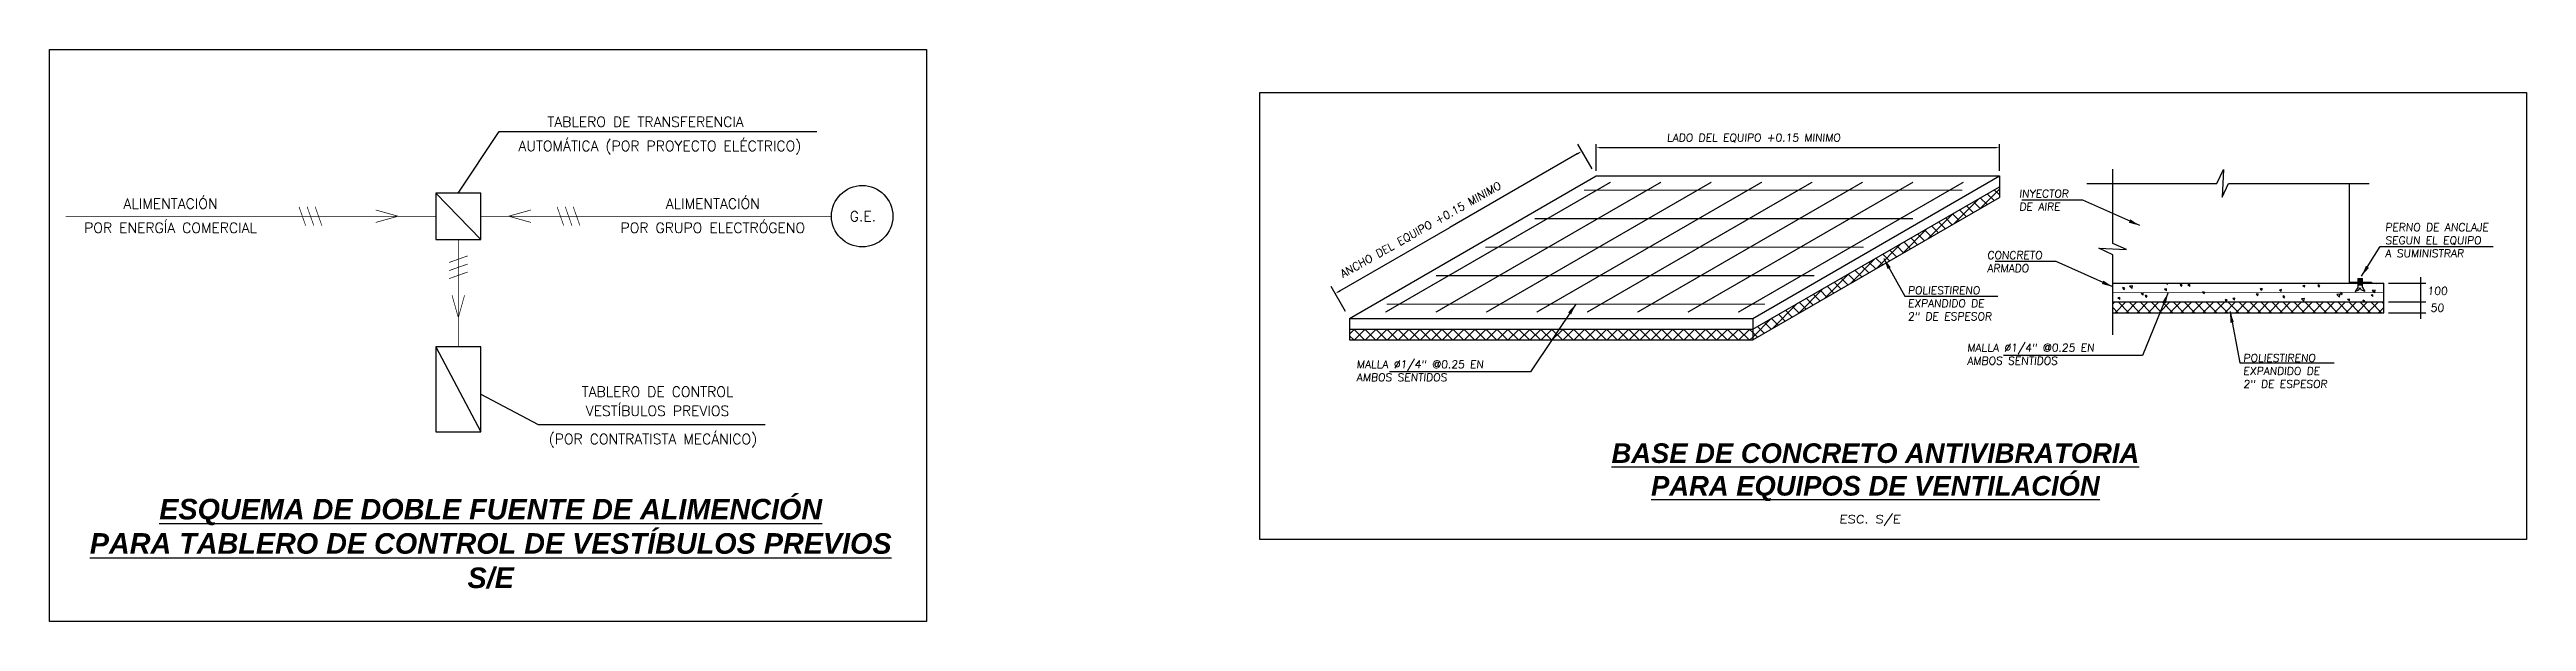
# Model space of a CAD drawing. Header units: millimetres. Extents: x 226473.3 to 226526.2, y 8187907.9 to 8187996.4.
# Drawn here: x 226474.08 to 226514.14, y 8187957.63 to 8187966.88 of the extents above; entities that cross this region are included whole.
import ezdxf
from ezdxf.enums import TextEntityAlignment as Align

# ---------------------------------------------------------------- set-up
doc = ezdxf.new("R2010")
doc.units = ezdxf.units.MM
for name, pattern in [('CONTINUA', [0]), ('DASHDOTX2', [2, 1, -0.5, 0, -0.5]), ('HIDDEN', [0.375, 0.25, -0.125]), ('HIDDEN2', [0.1875, 0.125, -0.0625])]:
    doc.linetypes.add(name, pattern=pattern)
for name, color, linetype in [('L-02_CASCO-SEGM', 252, 'HIDDEN'), ('L-03_EQUIP-ACCES', 160, 'Continuous'), ('L-04_EQ-MED-CONT', 191, 'Continuous'), ('L-05_EQ-MED-SEGM', 191, 'HIDDEN2'), ('L-06_EQ-FIN-CONT', 141, 'Continuous'), ('L-12_EJES', 245, 'DASHDOTX2'), ('L4 Linea mediana', 191, 'Continuous'), ('TX-01_PRIMA', 12, 'Continuous'), ('TX-03_PRINC', 150, 'Continuous')]:
    doc.layers.add(name, color=color, linetype=linetype)
doc.styles.add('75-NOTAS', font='romans.shx', dxfattribs={"height": 0.15})
doc.styles.add('M9_NUM-LAM', font='', dxfattribs={"height": 0.35})
doc.styles.add('P-R', font='romans.shx', dxfattribs={"width": 1.2, "oblique": 5, "height": 0.2})
doc.styles.get("Standard").update_dxf_attribs({"font": 'arial.ttf'})
doc.styles.get('M9_NUM-LAM').set_extended_font_data('Zurich UBlkEx BT')
doc.dimstyles.get("Standard").update_dxf_attribs({"dimtxt": 0.18, "dimasz": 0.18, "dimexe": 0.18, "dimexo": 0.0625, "dimgap": 0.09, "dimtad": 0, "dimtih": 1, "dimtoh": 1, "dimdec": 4, "dimzin": 0, "dimdsep": 46, "dimtxsty": 'Standard', "dimcen": 0.09, "dimadec": 0, "dimazin": 0, "dimtfac": 1, "dimtdec": 4, "dimtofl": 0, "dimtmove": 0, "dimatfit": 3, "dimfxl": 1, "dimtolj": 1, "dimtzin": 0, "dimarcsym": 0})

msp = doc.modelspace()

# ---------------------------------------------------------------- texts
at = {"layer": 'L-03_EQUIP-ACCES', "ltscale": 1.5, "style": 'P-R', "oblique": 5, "width": 1.2}
msp.add_text('ESC. S/E', height=0.13104, dxfattribs=at).set_placement((226503.0214, 8187959.2133, 1.1211))
at = {"layer": 'TX-01_PRIMA', "ltscale": 1.5, "char_height": 0.126813, "attachment_point": 1, "style": 'P-R'}
for s, insert in [('{\\Fromans.shx|c0;LADO DEL EQUIPO +0.15 MINIMO}', (226500.2304, 8187965.5126)), ('{\\Fromans.shx|c0;INYECTOR\\PDE AIRE}', (226505.9314, 8187964.6089)), ('{\\Fromans.shx|c0;PERNO DE ANCLAJE\\PSEGUN EL EQUIPO\\PA SUMINISTRAR}', (226511.8491, 8187964.0654)), ('{\\Fromans|c0;CONCRETO\\PARMADO}', (226505.4133, 8187963.6131)), ('{\\Fromans|c0;POLIESTIRENO\\PEXPANDIDO DE\\P2" DE ESPESOR}', (226504.1277, 8187963.0453)), ('{\\Fromans.shx|c0;100}', (226512.5307, 8187963.0353)), ('{\\Fromans.shx|c0;50}', (226512.5829, 8187962.7622)), ('{\\Fromans.shx|c0;MALLA %%C1/4" @0.25 EN\\PAMBOS SENTIDOS}', (226505.0901, 8187962.1164)), ('{\\Fromans.shx|c0;MALLA %%C1/4" @0.25 EN\\PAMBOS SENTIDOS}', (226495.2153, 8187961.8477)), ('{\\Fromans.shx|c0;POLIESTIRENO\\PEXPANDIDO DE\\P2" DE ESPESOR}', (226509.5546, 8187961.9512))]:
    msp.add_mtext(s, dxfattribs=dict(at, insert=insert))
at = {"layer": 'TX-01_PRIMA', "ltscale": 1.5, "insert": (226494.9297, 8187963.2882), "char_height": 0.126813, "attachment_point": 1, "rotation": 29.51123, "style": 'P-R'}
msp.add_mtext('{\\Fromans|c0;ANCHO DEL EQUIPO +0.15 MINIMO}', dxfattribs=at)
at = {"layer": 'TX-03_PRINC', "ltscale": 1.5, "insert": (226503.6053, 8187960.5063, -0.0001), "char_height": 0.31692, "attachment_point": 2, "style": 'M9_NUM-LAM'}
msp.add_mtext('{\\fArial|b1|i1|c0|p34;\\LBASE DE CONCRETO ANTIVIBRATORIA\\PPARA EQUIPOS DE VENTILACIÓN}', dxfattribs=at)

# ---------------------------------------------------------------- blocks, each defined once
blk = doc.blocks.new('A$Cefdf0de0')
at = {"layer": 'L-04_EQ-MED-CONT'}
for p, q in [((6.145, -2.438), (6.824, -3.135)), ((6.145, -4.753), (6.824, -6.03))]:
    blk.add_line(p, q, dxfattribs=at)
for points in [[(6.145, -3.135), (6.824, -3.135), (6.824, -2.438), (6.145, -2.438)], [(6.145, -6.03), (6.824, -6.03), (6.824, -4.753), (6.145, -4.753)]]:
    blk.add_lwpolyline(points, close=True, dxfattribs=at)
at = {"layer": 'L-04_EQ-MED-CONT', "ltscale": 1.5, "const_width": 0.0102}
for points in [[(4.188, -2.928), (4.088, -2.644)], [(4.311, -2.928), (4.21, -2.644)], [(4.432, -2.928), (4.331, -2.644)], [(8.071, -2.928), (7.971, -2.644)], [(8.194, -2.928), (8.094, -2.644)], [(8.315, -2.928), (8.214, -2.644)], [(6.344, -3.483), (6.628, -3.382)], [(6.344, -3.605), (6.628, -3.505)], [(6.344, -3.726), (6.628, -3.625)]]:
    blk.add_lwpolyline(points, dxfattribs=at)
at = {"layer": 'L-05_EQ-MED-SEGM', "ltscale": 1.5, "const_width": 0.0102}
for points in [[(6.145, -2.786), (0.577, -2.786)], [(6.824, -2.786), (12.1, -2.786)], [(6.485, -4.753), (6.485, -3.135)]]:
    blk.add_lwpolyline(points, dxfattribs=at)
at = {"layer": 'L-05_EQ-MED-SEGM', "linetype": 'ByBlock', "ltscale": 1.5, "const_width": 0.0102}
for points in [[(5.579, -2.786), (5.241, -2.692)], [(5.579, -2.786), (5.241, -2.88)], [(7.241, -2.786), (7.579, -2.692)], [(7.241, -2.786), (7.579, -2.88)]]:
    blk.add_lwpolyline(points, dxfattribs=at)
at = {"layer": 'L-06_EQ-FIN-CONT', "linetype": 'ByBlock'}
for points in [[(6.485, -2.438), (7.098, -1.509), (11.88, -1.509)], [(6.824, -5.462), (7.688, -5.919), (11.102, -5.919)]]:
    blk.add_lwpolyline(points, dxfattribs=at)
at = {"layer": 'L4 Linea mediana'}
blk.add_lwpolyline([(0.334, -0.278), (13.529, -0.278), (13.529, -8.884), (0.334, -8.884)], close=True, dxfattribs=at)
at = {"layer": 'L4 Linea mediana', "ltscale": 1.5, "const_width": 0.0102}
for points in [[(6.485, -4.312), (6.39, -3.974)], [(6.485, -4.312), (6.579, -3.974)]]:
    blk.add_lwpolyline(points, dxfattribs=at)
at = {"layer": 'L4 Linea mediana'}
blk.add_circle((12.562, -2.786), 0.462, dxfattribs=at)
at = {"layer": 'TX-01_PRIMA', "style": '75-NOTAS'}
for s, height, p in [('TABLERO DE TRANSFERENCIA', 0.15354, (9.302, -1.366)), ('AUTOMÁTICA (POR PROYECTO ELÉCTRICO)', 0.15354, (9.518, -1.729)), ('ALIMENTACIÓN', 0.15354, (2.155, -2.597)), ('ALIMENTACIÓN', 0.15354, (10.314, -2.597)), ('POR ENERGÍA COMERCIAL', 0.15354, (2.155, -2.96)), ('POR GRUPO ELECTRÓGENO', 0.15354, (10.314, -2.96)), ('G.E.', 0.1535, (12.572, -2.788)), ('TABLERO DE CONTROL', 0.15354, (9.482, -5.427)), ('VESTÍBULOS PREVIOS', 0.15354, (9.482, -5.715)), ('(POR CONTRATISTA MECÁNICO)', 0.15354, (9.413, -6.139))]:
    blk.add_text(s, height=height, dxfattribs=at).set_placement(p, align=Align.MIDDLE_CENTER)
at = {"layer": 'TX-03_PRINC', "ltscale": 1.5, "insert": (6.972, -7.039), "char_height": 0.30967, "attachment_point": 2, "style": 'M9_NUM-LAM'}
blk.add_mtext('{\\fArial|b1|i1|c0|p34;\\LESQUEMA DE DOBLE FUENTE DE ALIMENCIÓN\\PPARA TABLERO DE CONTROL DE VESTÍBULOS PREVIOS\\P\\lS/E}', dxfattribs=at)

# ---------------------------------------------------------------- linework, layer by layer
at = {"layer": 'L-02_CASCO-SEGM', "linetype": 'CONTINUA'}
for p, q in [((226507.5588, 8187962.8644), (226507.5273, 8187962.8586)), ((226507.5562, 8187962.8343), (226507.5273, 8187962.8586)), ((226507.5562, 8187962.8343), (226507.5588, 8187962.8644)), ((226507.6379, 8187963.0139), (226507.6076, 8187963.0241)), ((226507.6211, 8187962.9889), (226507.6076, 8187963.0241)), ((226507.6211, 8187962.9889), (226507.6379, 8187963.0139)), ((226507.7638, 8187963.0536), (226507.7161, 8187963.048)), ((226507.7569, 8187963.0089), (226507.7161, 8187963.048)), ((226507.7569, 8187963.0089), (226507.7638, 8187963.0535)), ((226507.9367, 8187962.9341), (226507.9052, 8187962.9283)), ((226507.934, 8187962.904), (226507.9052, 8187962.9283)), ((226507.934, 8187962.904), (226507.9367, 8187962.9341)), ((226508.0022, 8187962.8917), (226507.9718, 8187962.9019)), ((226507.9853, 8187962.8667), (226507.9718, 8187962.9019)), ((226507.9853, 8187962.8667), (226508.0022, 8187962.8917)), ((226508.3145, 8187963.0038), (226508.283, 8187962.998)), ((226508.3119, 8187962.9737), (226508.283, 8187962.998)), ((226508.3294, 8187963.0755), (226508.3092, 8187963.0949)), ((226508.3119, 8187962.9737), (226508.3145, 8187963.0038)), ((226508.3294, 8187963.0755), (226508.3324, 8187963.0949)), ((226508.5688, 8187963.0693), (226508.5384, 8187963.0795)), ((226508.5519, 8187963.0443), (226508.5384, 8187963.0795)), ((226508.5519, 8187963.0443), (226508.5688, 8187963.0693)), ((226508.6924, 8187963.0735), (226508.6609, 8187963.0677)), ((226508.6898, 8187963.0434), (226508.6609, 8187963.0677)), ((226508.6898, 8187963.0434), (226508.6924, 8187963.0735)), ((226508.933, 8187962.9471), (226508.9027, 8187962.9573)), ((226508.9162, 8187962.9221), (226508.9027, 8187962.9573)), ((226508.9162, 8187962.9221), (226508.933, 8187962.9471)), ((226509.2973, 8187962.8249), (226509.267, 8187962.8351)), ((226509.2805, 8187962.7999), (226509.267, 8187962.835)), ((226509.2805, 8187962.7999), (226509.2973, 8187962.8249)), ((226509.4166, 8187962.8526), (226509.3851, 8187962.8467)), ((226509.414, 8187962.8225), (226509.3851, 8187962.8467)), ((226509.414, 8187962.8225), (226509.4166, 8187962.8526)), ((226509.7945, 8187962.9223), (226509.763, 8187962.9165)), ((226509.7919, 8187962.8922), (226509.763, 8187962.9164)), ((226509.7919, 8187962.8922), (226509.7945, 8187962.9223)), ((226509.8639, 8187963.0025), (226509.8335, 8187963.0127)), ((226509.847, 8187962.9775), (226509.8335, 8187963.0127)), ((226509.847, 8187962.9775), (226509.8639, 8187963.0025)), ((226510.1724, 8187962.992), (226510.1409, 8187962.9862)), ((226510.1697, 8187962.9619), (226510.1409, 8187962.9862)), ((226510.1697, 8187962.9619), (226510.1724, 8187962.992)), ((226510.2282, 8187962.8803), (226510.1978, 8187962.8904)), ((226510.2113, 8187962.8553), (226510.1978, 8187962.8904)), ((226510.2113, 8187962.8553), (226510.2282, 8187962.8803)), ((226510.5432, 8187962.8504), (226510.4955, 8187962.8449)), ((226510.5363, 8187962.8057), (226510.4955, 8187962.8449)), ((226510.5502, 8187963.0617), (226510.5188, 8187963.0559)), ((226510.5476, 8187963.0316), (226510.5188, 8187963.0559)), ((226510.5363, 8187962.8057), (226510.5432, 8187962.8504)), ((226510.5476, 8187963.0316), (226510.5502, 8187963.0617)), ((226510.7947, 8187963.0579), (226510.7644, 8187963.0681)), ((226510.7779, 8187963.0329), (226510.7644, 8187963.0681)), ((226510.7779, 8187963.0329), (226510.7947, 8187963.0579)), ((226511.1157, 8187962.917), (226511.068, 8187962.9115)), ((226511.1088, 8187962.8723), (226511.068, 8187962.9115)), ((226511.1088, 8187962.8723), (226511.1157, 8187962.917)), ((226511.159, 8187962.9357), (226511.1286, 8187962.9458)), ((226511.1421, 8187962.9107), (226511.1286, 8187962.9458)), ((226511.1421, 8187962.9107), (226511.159, 8187962.9357)), ((226511.2745, 8187962.8407), (226511.243, 8187962.8349)), ((226511.2718, 8187962.8107), (226511.243, 8187962.8349)), ((226511.2718, 8187962.8107), (226511.2745, 8187962.8407)), ((226511.5233, 8187962.8134), (226511.4929, 8187962.8236)), ((226511.5045, 8187962.7934), (226511.4929, 8187962.8236)), ((226511.5098, 8187962.7934), (226511.5233, 8187962.8134)), ((226511.6523, 8187962.9104), (226511.6209, 8187962.9046)), ((226511.6497, 8187962.8804), (226511.6209, 8187962.9046)), ((226511.6882, 8187962.9836), (226511.6405, 8187962.9781)), ((226511.6813, 8187962.9389), (226511.6405, 8187962.9781)), ((226511.6497, 8187962.8804), (226511.6523, 8187962.9104)), ((226511.6813, 8187962.9389), (226511.6882, 8187962.9836)), ((226511.7087, 8187963.0883), (226511.7062, 8187963.0949)), ((226511.7087, 8187963.0883), (226511.7131, 8187963.0949))]:
    msp.add_line(p, q, dxfattribs=at)
at = {"layer": 'L-03_EQUIP-ACCES'}
for p, q in [((226495.0999, 8187962.5273), (226499.0898, 8187964.8308)), ((226499.0898, 8187964.8308), (226505.6116, 8187964.8308)), ((226501.6217, 8187962.5273), (226505.6116, 8187964.8308)), ((226505.6116, 8187964.8308), (226505.6116, 8187964.4828)), ((226501.6217, 8187962.1792), (226505.6116, 8187964.4828)), ((226511.2732, 8187963.0949), (226511.827, 8187963.0949)), ((226511.827, 8187962.7934), (226511.827, 8187963.0949)), ((226495.0999, 8187962.5273), (226501.6217, 8187962.5273)), ((226495.0999, 8187962.5273), (226495.0999, 8187962.1792)), ((226501.6217, 8187962.5273), (226501.6217, 8187962.1792)), ((226507.4452, 8187962.6194), (226511.827, 8187962.6194)), ((226511.827, 8187962.6194), (226511.827, 8187962.7934)), ((226495.0999, 8187962.1792), (226501.6217, 8187962.1792))]:
    msp.add_line(p, q, dxfattribs=at)
msp.add_lwpolyline([(226507.4452, 8187963.0949), (226511.2732, 8187963.0949), (226511.2732, 8187964.7055)], dxfattribs=at)
at = {"layer": 'L-04_EQ-MED-CONT'}
for p, q in [((226501.6217, 8187962.3532), (226505.6116, 8187964.6568)), ((226507.4452, 8187962.7934), (226511.827, 8187962.7934)), ((226495.0999, 8187962.3532), (226501.6217, 8187962.3532))]:
    msp.add_line(p, q, dxfattribs=at)
msp.add_lwpolyline([(226493.6498, 8187966.1782), (226514.135, 8187966.1782), (226514.135, 8187958.9534), (226493.6498, 8187958.9534)], close=True, dxfattribs=at)
at = {"layer": 'L-04_EQ-MED-CONT', "color": 191, "linetype": 'HIDDEN2', "ltscale": 0.09, "const_width": 0.0196}
for points in [[(226495.6816, 8187962.6277), (226499.3234, 8187964.7303)], [(226496.4968, 8187962.6277), (226500.1386, 8187964.7303)], [(226497.312, 8187962.6277), (226500.9538, 8187964.7303)], [(226498.1272, 8187962.6277), (226501.769, 8187964.7303)], [(226498.8917, 8187964.6004), (226505.0116, 8187964.6004)], [(226498.9424, 8187962.6277), (226502.5843, 8187964.7303)], [(226499.7577, 8187962.6277), (226503.3995, 8187964.7303)], [(226500.5729, 8187962.6277), (226504.2147, 8187964.7303)], [(226501.3881, 8187962.6277), (226505.0299, 8187964.7303)], [(226498.0938, 8187964.1397), (226504.2137, 8187964.1397)], [(226497.2958, 8187963.679), (226503.4157, 8187963.679)], [(226496.4978, 8187963.2183), (226502.6177, 8187963.2183)], [(226495.6999, 8187962.7576), (226501.8198, 8187962.7576)]]:
    msp.add_lwpolyline(points, dxfattribs=at)
at = {"layer": 'L-06_EQ-FIN-CONT'}
for p, q in [((226499.0244, 8187964.9441), (226498.7935, 8187965.344)), ((226499.0898, 8187964.9146), (226499.0898, 8187965.3431)), ((226499.1441, 8187965.2888), (226505.5573, 8187965.2888)), ((226505.6116, 8187964.9146), (226505.6116, 8187965.3431)), ((226498.7834, 8187965.1871), (226496.7223, 8187963.9971)), ((226504.8766, 8187964.0584), (226505.2883, 8187964.4701)), ((226505.2998, 8187964.3027), (226505.1895, 8187964.4131)), ((226505.2968, 8187964.301), (226505.6116, 8187964.6158)), ((226505.4124, 8187964.3678), (226505.3021, 8187964.4781)), ((226505.525, 8187964.4328), (226505.4147, 8187964.5431)), ((226505.6116, 8187964.5238), (226505.5273, 8187964.6081)), ((226504.4563, 8187963.8158), (226504.8681, 8187964.2275)), ((226504.6242, 8187963.9127), (226504.5139, 8187964.023)), ((226504.7368, 8187963.9777), (226504.6265, 8187964.088)), ((226504.8494, 8187964.0427), (226504.7391, 8187964.153)), ((226504.962, 8187964.1077), (226504.8517, 8187964.218)), ((226505.0746, 8187964.1727), (226504.9643, 8187964.283)), ((226505.1872, 8187964.2377), (226505.0769, 8187964.3481)), ((226494.9446, 8187962.9708), (226496.7223, 8187963.9971)), ((226503.6159, 8187963.3305), (226504.0276, 8187963.7423)), ((226503.9486, 8187963.5226), (226503.8383, 8187963.6329)), ((226504.0612, 8187963.5876), (226503.9509, 8187963.698)), ((226504.0361, 8187963.5731), (226504.4478, 8187963.9849)), ((226504.1738, 8187963.6526), (226504.0635, 8187963.763)), ((226504.2864, 8187963.7176), (226504.1761, 8187963.828)), ((226504.399, 8187963.7827), (226504.2887, 8187963.893)), ((226504.5116, 8187963.8477), (226504.4013, 8187963.958)), ((226502.7754, 8187962.8453), (226503.1871, 8187963.257)), ((226503.273, 8187963.1326), (226503.1626, 8187963.2429)), ((226503.1956, 8187963.0879), (226503.6074, 8187963.4996)), ((226503.3856, 8187963.1976), (226503.2752, 8187963.3079)), ((226503.4982, 8187963.2626), (226503.3878, 8187963.3729)), ((226503.6108, 8187963.3276), (226503.5004, 8187963.4379)), ((226503.7234, 8187963.3926), (226503.6131, 8187963.5029)), ((226503.836, 8187963.4576), (226503.7257, 8187963.5679)), ((226495.0345, 8187962.6405), (226494.8036, 8187963.0405)), ((226502.3552, 8187962.6027), (226502.7669, 8187963.0144)), ((226502.5974, 8187962.7425), (226502.487, 8187962.8528)), ((226502.71, 8187962.8075), (226502.5996, 8187962.9178)), ((226502.8226, 8187962.8725), (226502.7122, 8187962.9828)), ((226502.9352, 8187962.9375), (226502.8248, 8187963.0478)), ((226503.0478, 8187963.0025), (226502.9374, 8187963.1129)), ((226503.1604, 8187963.0675), (226503.05, 8187963.1779)), ((226511.2732, 8187963.1151), (226511.6286, 8187963.1151)), ((226511.4085, 8187963.0258), (226511.3664, 8187962.9617)), ((226511.3664, 8187962.9617), (226511.4266, 8187962.9898)), ((226511.4085, 8187963.1721), (226511.4085, 8187963.1151)), ((226511.4085, 8187963.1721), (226511.4807, 8187963.1721)), ((226511.4085, 8187963.1606), (226511.4807, 8187963.1606)), ((226511.4085, 8187963.1491), (226511.4807, 8187963.1491)), ((226511.4085, 8187963.1376), (226511.4807, 8187963.1376)), ((226511.4085, 8187963.1261), (226511.4807, 8187963.1261)), ((226511.4085, 8187963.0949), (226511.4085, 8187963.0258)), ((226511.4085, 8187963.0915), (226511.4807, 8187963.0915)), ((226511.4085, 8187963.08), (226511.4807, 8187963.08)), ((226511.4085, 8187963.0685), (226511.4807, 8187963.0685)), ((226511.4266, 8187962.9898), (226511.4446, 8187963.0218)), ((226511.4627, 8187962.9898), (226511.4446, 8187963.0218)), ((226511.5229, 8187962.9617), (226511.4627, 8187962.9898)), ((226511.4807, 8187963.1151), (226511.4807, 8187963.1721)), ((226511.4807, 8187963.0258), (226511.4807, 8187963.0949)), ((226511.4807, 8187963.0258), (226511.5229, 8187962.9617)), ((226511.6286, 8187963.1151), (226511.6286, 8187963.0949)), ((226511.9055, 8187963.0949), (226512.5071, 8187963.0949)), ((226512.4287, 8187962.6953), (226512.4287, 8187963.193)), ((226512.4287, 8187962.5213), (226512.4287, 8187962.8916)), ((226501.6217, 8187962.2244), (226501.9264, 8187962.5292)), ((226501.8092, 8187962.2874), (226501.6988, 8187962.3977)), ((226501.9218, 8187962.3524), (226501.8114, 8187962.4628)), ((226502.0344, 8187962.4174), (226501.924, 8187962.5278)), ((226501.9349, 8187962.36), (226502.3467, 8187962.7718)), ((226502.147, 8187962.4824), (226502.0366, 8187962.5928)), ((226502.2596, 8187962.5475), (226502.1492, 8187962.6578)), ((226502.3722, 8187962.6125), (226502.2618, 8187962.7228)), ((226502.4848, 8187962.6775), (226502.3744, 8187962.7878)), ((226507.4452, 8187962.7605), (226507.4782, 8187962.7934)), ((226507.5277, 8187962.6194), (226507.4452, 8187962.7019)), ((226507.4818, 8187962.6194), (226507.6558, 8187962.7934)), ((226507.7053, 8187962.6194), (226507.5313, 8187962.7934)), ((226507.6594, 8187962.6194), (226507.8334, 8187962.7934)), ((226507.8829, 8187962.6194), (226507.7089, 8187962.7934)), ((226507.837, 8187962.6194), (226508.011, 8187962.7934)), ((226508.0606, 8187962.6194), (226507.8865, 8187962.7934)), ((226508.0146, 8187962.6194), (226508.1886, 8187962.7934)), ((226508.2382, 8187962.6194), (226508.0641, 8187962.7934)), ((226508.1922, 8187962.6194), (226508.3662, 8187962.7934)), ((226508.4158, 8187962.6194), (226508.2418, 8187962.7934)), ((226508.3698, 8187962.6194), (226508.5438, 8187962.7934)), ((226508.5934, 8187962.6194), (226508.4194, 8187962.7934)), ((226508.5474, 8187962.6194), (226508.7215, 8187962.7934)), ((226508.771, 8187962.6194), (226508.597, 8187962.7934)), ((226508.7251, 8187962.6194), (226508.8991, 8187962.7934)), ((226508.9486, 8187962.6194), (226508.7746, 8187962.7934)), ((226508.9027, 8187962.6194), (226509.0767, 8187962.7934)), ((226509.1262, 8187962.6194), (226508.9522, 8187962.7934)), ((226509.0803, 8187962.6194), (226509.2543, 8187962.7934)), ((226509.3038, 8187962.6194), (226509.1298, 8187962.7934)), ((226509.2579, 8187962.6194), (226509.4319, 8187962.7934)), ((226509.4815, 8187962.6194), (226509.3074, 8187962.7934)), ((226509.4355, 8187962.6194), (226509.6095, 8187962.7934)), ((226509.6591, 8187962.6194), (226509.485, 8187962.7934)), ((226509.6131, 8187962.6194), (226509.7871, 8187962.7934)), ((226509.8367, 8187962.6194), (226509.6627, 8187962.7934)), ((226509.7907, 8187962.6194), (226509.9647, 8187962.7934)), ((226510.0143, 8187962.6194), (226509.8403, 8187962.7934)), ((226509.9683, 8187962.6194), (226510.1424, 8187962.7934)), ((226510.1919, 8187962.6194), (226510.0179, 8187962.7934)), ((226510.1459, 8187962.6194), (226510.32, 8187962.7934)), ((226510.3695, 8187962.6194), (226510.1955, 8187962.7934)), ((226510.3236, 8187962.6194), (226510.4976, 8187962.7934)), ((226510.5471, 8187962.6194), (226510.3731, 8187962.7934)), ((226510.5012, 8187962.6194), (226510.6752, 8187962.7934)), ((226510.7247, 8187962.6194), (226510.5507, 8187962.7934)), ((226510.6788, 8187962.6194), (226510.8528, 8187962.7934)), ((226510.9023, 8187962.6194), (226510.7283, 8187962.7934)), ((226510.8564, 8187962.6194), (226511.0304, 8187962.7934)), ((226511.08, 8187962.6194), (226510.9059, 8187962.7934)), ((226511.034, 8187962.6194), (226511.208, 8187962.7934)), ((226511.2576, 8187962.6194), (226511.0836, 8187962.7934)), ((226511.2116, 8187962.6194), (226511.3856, 8187962.7934)), ((226511.4352, 8187962.6194), (226511.2612, 8187962.7934)), ((226511.3892, 8187962.6194), (226511.5633, 8187962.7934)), ((226511.6128, 8187962.6194), (226511.4388, 8187962.7934)), ((226511.5668, 8187962.6194), (226511.7409, 8187962.7934)), ((226511.7904, 8187962.6194), (226511.6164, 8187962.7934)), ((226511.7445, 8187962.6194), (226511.827, 8187962.7019)), ((226511.827, 8187962.7605), (226511.794, 8187962.7934)), ((226511.9055, 8187962.7934), (226512.5071, 8187962.7934)), ((226511.9055, 8187962.7934), (226512.5071, 8187962.7934)), ((226511.9055, 8187962.6194), (226512.5071, 8187962.6194)), ((226495.0999, 8187962.2743), (226495.1789, 8187962.3532)), ((226495.3457, 8187962.1792), (226495.1717, 8187962.3532)), ((226495.1825, 8187962.1792), (226495.3565, 8187962.3532)), ((226495.5233, 8187962.1792), (226495.3493, 8187962.3532)), ((226495.3601, 8187962.1792), (226495.5341, 8187962.3532)), ((226495.7009, 8187962.1792), (226495.5269, 8187962.3532)), ((226495.5377, 8187962.1792), (226495.7117, 8187962.3532)), ((226495.8786, 8187962.1792), (226495.7045, 8187962.3532)), ((226495.7153, 8187962.1792), (226495.8893, 8187962.3532)), ((226496.0562, 8187962.1792), (226495.8821, 8187962.3532)), ((226495.8929, 8187962.1792), (226496.0669, 8187962.3532)), ((226496.2338, 8187962.1792), (226496.0598, 8187962.3532)), ((226496.0705, 8187962.1792), (226496.2445, 8187962.3532)), ((226496.4114, 8187962.1792), (226496.2374, 8187962.3532)), ((226496.2481, 8187962.1792), (226496.4222, 8187962.3532)), ((226496.589, 8187962.1792), (226496.415, 8187962.3532)), ((226496.4257, 8187962.1792), (226496.5998, 8187962.3532)), ((226496.7666, 8187962.1792), (226496.5926, 8187962.3532)), ((226496.6034, 8187962.1792), (226496.7774, 8187962.3532)), ((226496.9442, 8187962.1792), (226496.7702, 8187962.3532)), ((226496.781, 8187962.1792), (226496.955, 8187962.3532)), ((226497.1218, 8187962.1792), (226496.9478, 8187962.3532)), ((226496.9586, 8187962.1792), (226497.1326, 8187962.3532)), ((226497.2994, 8187962.1792), (226497.1254, 8187962.3532)), ((226497.1362, 8187962.1792), (226497.3102, 8187962.3532)), ((226497.4771, 8187962.1792), (226497.303, 8187962.3532)), ((226497.3138, 8187962.1792), (226497.4878, 8187962.3532)), ((226497.6547, 8187962.1792), (226497.4806, 8187962.3532)), ((226497.4914, 8187962.1792), (226497.6654, 8187962.3532)), ((226497.8323, 8187962.1792), (226497.6583, 8187962.3532)), ((226497.669, 8187962.1792), (226497.8431, 8187962.3532)), ((226498.0099, 8187962.1792), (226497.8359, 8187962.3532)), ((226497.8466, 8187962.1792), (226498.0207, 8187962.3532)), ((226498.1875, 8187962.1792), (226498.0135, 8187962.3532)), ((226498.0243, 8187962.1792), (226498.1983, 8187962.3532)), ((226498.3651, 8187962.1792), (226498.1911, 8187962.3532)), ((226498.2019, 8187962.1792), (226498.3759, 8187962.3532)), ((226498.5427, 8187962.1792), (226498.3687, 8187962.3532)), ((226498.3795, 8187962.1792), (226498.5535, 8187962.3532)), ((226498.7203, 8187962.1792), (226498.5463, 8187962.3532)), ((226498.5571, 8187962.1792), (226498.7311, 8187962.3532)), ((226498.898, 8187962.1792), (226498.7239, 8187962.3532)), ((226498.7347, 8187962.1792), (226498.9087, 8187962.3532)), ((226499.0756, 8187962.1792), (226498.9015, 8187962.3532)), ((226498.9123, 8187962.1792), (226499.0863, 8187962.3532)), ((226499.2532, 8187962.1792), (226499.0792, 8187962.3532)), ((226499.0899, 8187962.1792), (226499.2639, 8187962.3532)), ((226499.4308, 8187962.1792), (226499.2568, 8187962.3532)), ((226499.2675, 8187962.1792), (226499.4416, 8187962.3532)), ((226499.6084, 8187962.1792), (226499.4344, 8187962.3532)), ((226499.4451, 8187962.1792), (226499.6192, 8187962.3532)), ((226499.786, 8187962.1792), (226499.612, 8187962.3532)), ((226499.6228, 8187962.1792), (226499.7968, 8187962.3532)), ((226499.9636, 8187962.1792), (226499.7896, 8187962.3532)), ((226499.8004, 8187962.1792), (226499.9744, 8187962.3532)), ((226500.1412, 8187962.1792), (226499.9672, 8187962.3532)), ((226499.978, 8187962.1792), (226500.152, 8187962.3532)), ((226500.3189, 8187962.1792), (226500.1448, 8187962.3532)), ((226500.1556, 8187962.1792), (226500.3296, 8187962.3532)), ((226500.4965, 8187962.1792), (226500.3224, 8187962.3532)), ((226500.3332, 8187962.1792), (226500.5072, 8187962.3532)), ((226500.6741, 8187962.1792), (226500.5001, 8187962.3532)), ((226500.5108, 8187962.1792), (226500.6848, 8187962.3532)), ((226500.8517, 8187962.1792), (226500.6777, 8187962.3532)), ((226500.6884, 8187962.1792), (226500.8625, 8187962.3532)), ((226501.0293, 8187962.1792), (226500.8553, 8187962.3532)), ((226500.866, 8187962.1792), (226501.0401, 8187962.3532)), ((226501.2069, 8187962.1792), (226501.0329, 8187962.3532)), ((226501.0437, 8187962.1792), (226501.2177, 8187962.3532)), ((226501.3845, 8187962.1792), (226501.2105, 8187962.3532)), ((226501.2213, 8187962.1792), (226501.3953, 8187962.3532)), ((226501.5621, 8187962.1792), (226501.3881, 8187962.3532)), ((226501.3989, 8187962.1792), (226501.5729, 8187962.3532)), ((226501.6217, 8187962.2972), (226501.5657, 8187962.3532)), ((226501.5765, 8187962.1792), (226501.6217, 8187962.2244)), ((226501.6966, 8187962.2224), (226501.6217, 8187962.2972))]:
    msp.add_line(p, q, dxfattribs=at)
at = {"layer": 'L-06_EQ-FIN-CONT', "color": 253}
msp.add_line((226495.1681, 8187962.1792), (226495.0999, 8187962.2474), dxfattribs=at)
at = {"layer": 'L-06_EQ-FIN-CONT'}
for points in [[(226507.0274, 8187964.7076), (226509.1298, 8187964.7076), (226509.2362, 8187964.9343), (226509.2149, 8187964.4879), (226509.3142, 8187964.7076), (226511.5899, 8187964.7076)], [(226507.4452, 8187962.2612), (226507.4452, 8187963.5559), (226507.2185, 8187963.6623), (226507.6649, 8187963.641), (226507.4452, 8187963.7403), (226507.4452, 8187964.938)]]:
    msp.add_lwpolyline(points, dxfattribs=at)
for points in [[(226498.7761, 8187965.1997), (226498.7906, 8187965.1745), (226498.8589, 8187965.2307)], [(226499.1441, 8187965.2979), (226499.1441, 8187965.2798), (226499.0898, 8187965.2888)], [(226505.5573, 8187965.2979), (226505.5573, 8187965.2798), (226505.6116, 8187965.2888)], [(226494.9373, 8187962.9834), (226494.9518, 8187962.9582), (226494.869, 8187962.9272)]]:
    msp.add_solid(points, dxfattribs=at)
at = {"layer": 'L-12_EJES', "linetype": 'CONTINUA', "const_width": 0.0136}
msp.add_lwpolyline([(226511.827, 8187962.9442), (226507.4452, 8187962.9442)], dxfattribs=at)

# ---------------------------------------------------------------- block references
at = {"layer": 'TX-03_PRINC', "ltscale": 1.5, "xscale": 1.074848706972025, "yscale": 1.074848706972025, "zscale": 1.074848706972025}
msp.add_blockref('A$Cefdf0de0', (226473.7173, 8187967.1743), dxfattribs=at)

msp.set_redraw_order([(e.dxf.handle, doc.entitydb.next_handle()) for e in msp.query("TEXT MTEXT ATTDEF DIMENSION ARC_DIMENSION")])  # texts and dimensions are drawn at this point

# ---------------------------------------------------------------- leaders
at = {"layer": 'L-06_EQ-FIN-CONT'}
for points in [[(226507.8805, 8187964.0284), (226506.9624, 8187964.4387), (226505.9759, 8187964.4387)], [(226511.4662, 8187963.2088), (226511.7717, 8187963.6874), (226513.598, 8187963.6874)], [(226503.7411, 8187963.497), (226504.0822, 8187962.8843), (226505.5873, 8187962.8843)], [(226507.4452, 8187963.0372), (226506.5271, 8187963.4475), (226505.5406, 8187963.4475)], [(226508.3415, 8187962.9442), (226507.9267, 8187961.9246), (226505.6791, 8187961.9246)], [(226498.7598, 8187962.7576), (226498.0303, 8187961.6646), (226495.7493, 8187961.6646)], [(226509.3406, 8187962.6388), (226509.5008, 8187961.8098), (226511.0232, 8187961.8098)]]:
    msp.add_leader(points, dimstyle='Standard', dxfattribs=at)

doc.saveas('drawing.dxf')
